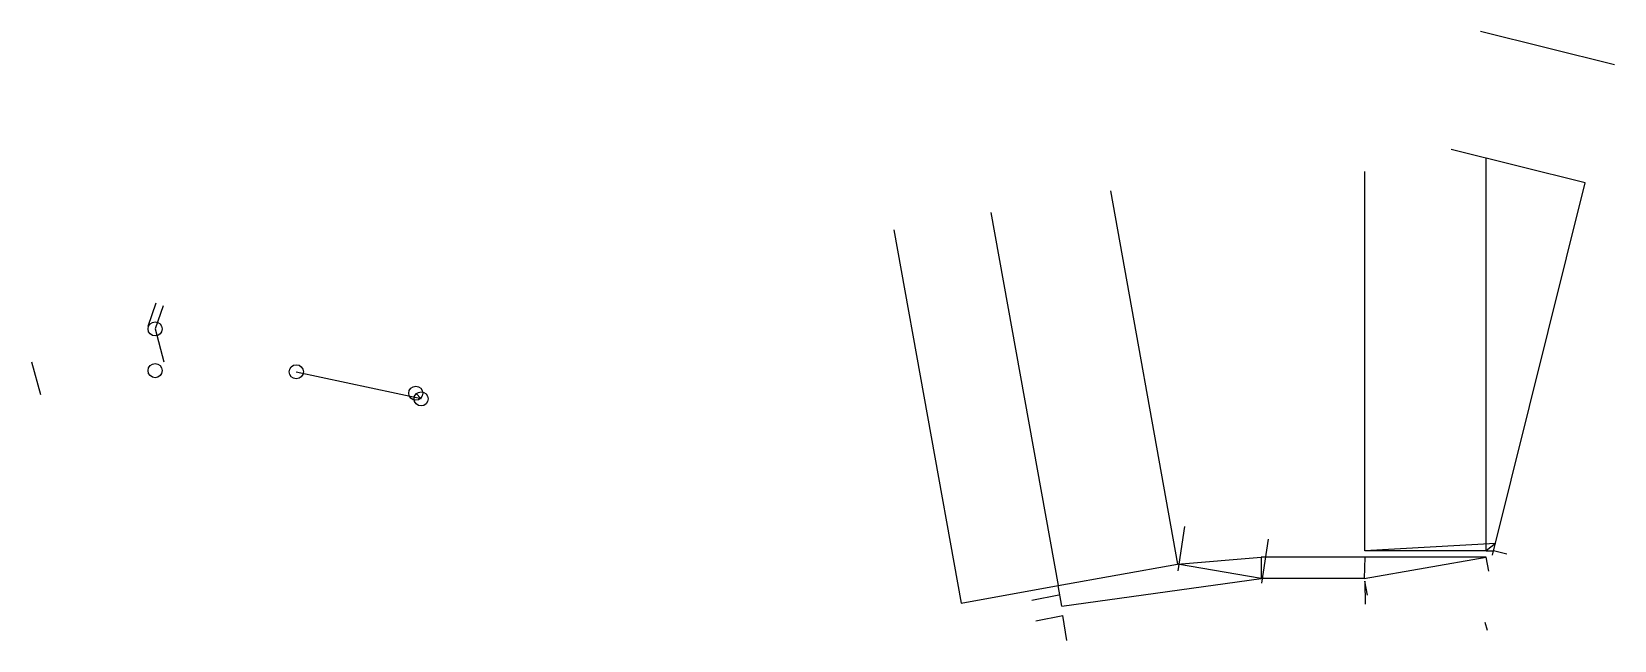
# Model space of a CAD drawing. Extents: x 1140139 to 1163904, y 18967063 to 18979615.
# Drawn here: x 1157427 to 1159513, y 18972438 to 18973241 of the extents above; entities that cross this region are included whole.
import ezdxf

# ---------------------------------------------------------------- set-up
doc = ezdxf.new("R2010")
doc.units = 0
doc.header["$MEASUREMENT"] = 0
doc.layers.add('COTA', color=7, linetype='CONTINUOUS')

msp = doc.modelspace()

# ---------------------------------------------------------------- linework, layer by layer
at = {"layer": 'COTA'}
for p, q in [((1159513.34, 18973196.979), (1159336.798, 18973240.869)), ((1159474.737, 18973041.705), (1159298.195, 18973085.596)), ((1159344.307, 18973056.476), (1159344.307, 18973074.132)), ((1159352.605, 18972550.452), (1159474.737, 18973041.705)), ((1157589.652, 18972848.893), (1157601.18, 18972805.514)), ((1157426.872, 18972805.632), (1157438.401, 18972762.253)), ((1157940.329, 18972756.688), (1157775.613, 18972791.862)), ((1159356.514, 18972566.173), (1159184.307, 18972556.476)), ((1159356.514, 18972566.173), (1159344.268, 18972556.476)), ((1159047.537, 18972548.024), (1159047.631, 18972519.934)), ((1159184.269, 18972548.181), (1159183.651, 18972519.777)), ((1159183.651, 18972519.777), (1159344.279, 18972548.181)), ((1159344.268, 18972556.476), (1159354.103, 18972556.476)), ((1159347.964, 18972529.694), (1159344.279, 18972548.181)), ((1159371.757, 18972552.087), (1159354.103, 18972556.476)), ((1158784.874, 18972483.285), (1159047.631, 18972519.934)), ((1159183.651, 18972519.777), (1159047.631, 18972519.934)), ((1159187.992, 18972497.804), (1159184.307, 18972516.291)), ((1159184.307, 18972516.291), (1159184.932, 18972485.931))]:
    msp.add_line(p, q, dxfattribs=at)
for points in [[(1159184.307, 18972556.476), (1159184.307, 18973056.476)], [(1159344.307, 18972556.476), (1159344.307, 18973056.476)], [(1158848.975, 18973030.854), (1158937.56, 18972538.764)], [(1158691.51, 18973002.508), (1158780.095, 18972510.417)], [(1158563.566, 18972979.475), (1158652.152, 18972487.385)], [(1157590.542, 18972882.663), (1157579.937, 18972852.285)], [(1157600.257, 18972879.271), (1157589.652, 18972848.893)], [(1157940.329, 18972756.688), (1157933.204, 18972764.113)], [(1158946.549, 18972588.32), (1158937.861, 18972529.921)], [(1159057.003, 18972571.888), (1159048.315, 18972513.489)], [(1158937.56, 18972538.764), (1159047.537, 18972548.024)], [(1159184.269, 18972548.181), (1159047.537, 18972548.024)], [(1159344.279, 18972548.181), (1159184.279, 18972548.181)], [(1159344.307, 18972556.476), (1159184.307, 18972556.476)], [(1158780.095, 18972510.417), (1158937.56, 18972538.764)], [(1159047.631, 18972519.934), (1158937.56, 18972538.764)], [(1158652.152, 18972487.385), (1158780.095, 18972510.417)], [(1158784.874, 18972483.285), (1158780.095, 18972510.417)], [(1158745.277, 18972491.05), (1158781.05, 18972498.157)], [(1158750.645, 18972464.028), (1158786.418, 18972471.135)], [(1158791.731, 18972438.284), (1158786.418, 18972471.135)], [(1159346.327, 18972451.067), (1159342.949, 18972461.988)]]:
    msp.add_lwpolyline(points, dxfattribs=at)
for centre in [(1157589.652, 18972848.893), (1157589.652, 18972793.893), (1157775.76, 18972792.434), (1157933.229, 18972764.087), (1157940.329, 18972756.688)]:
    msp.add_circle(centre, 9.293, dxfattribs=at)

doc.saveas('drawing.dxf')
